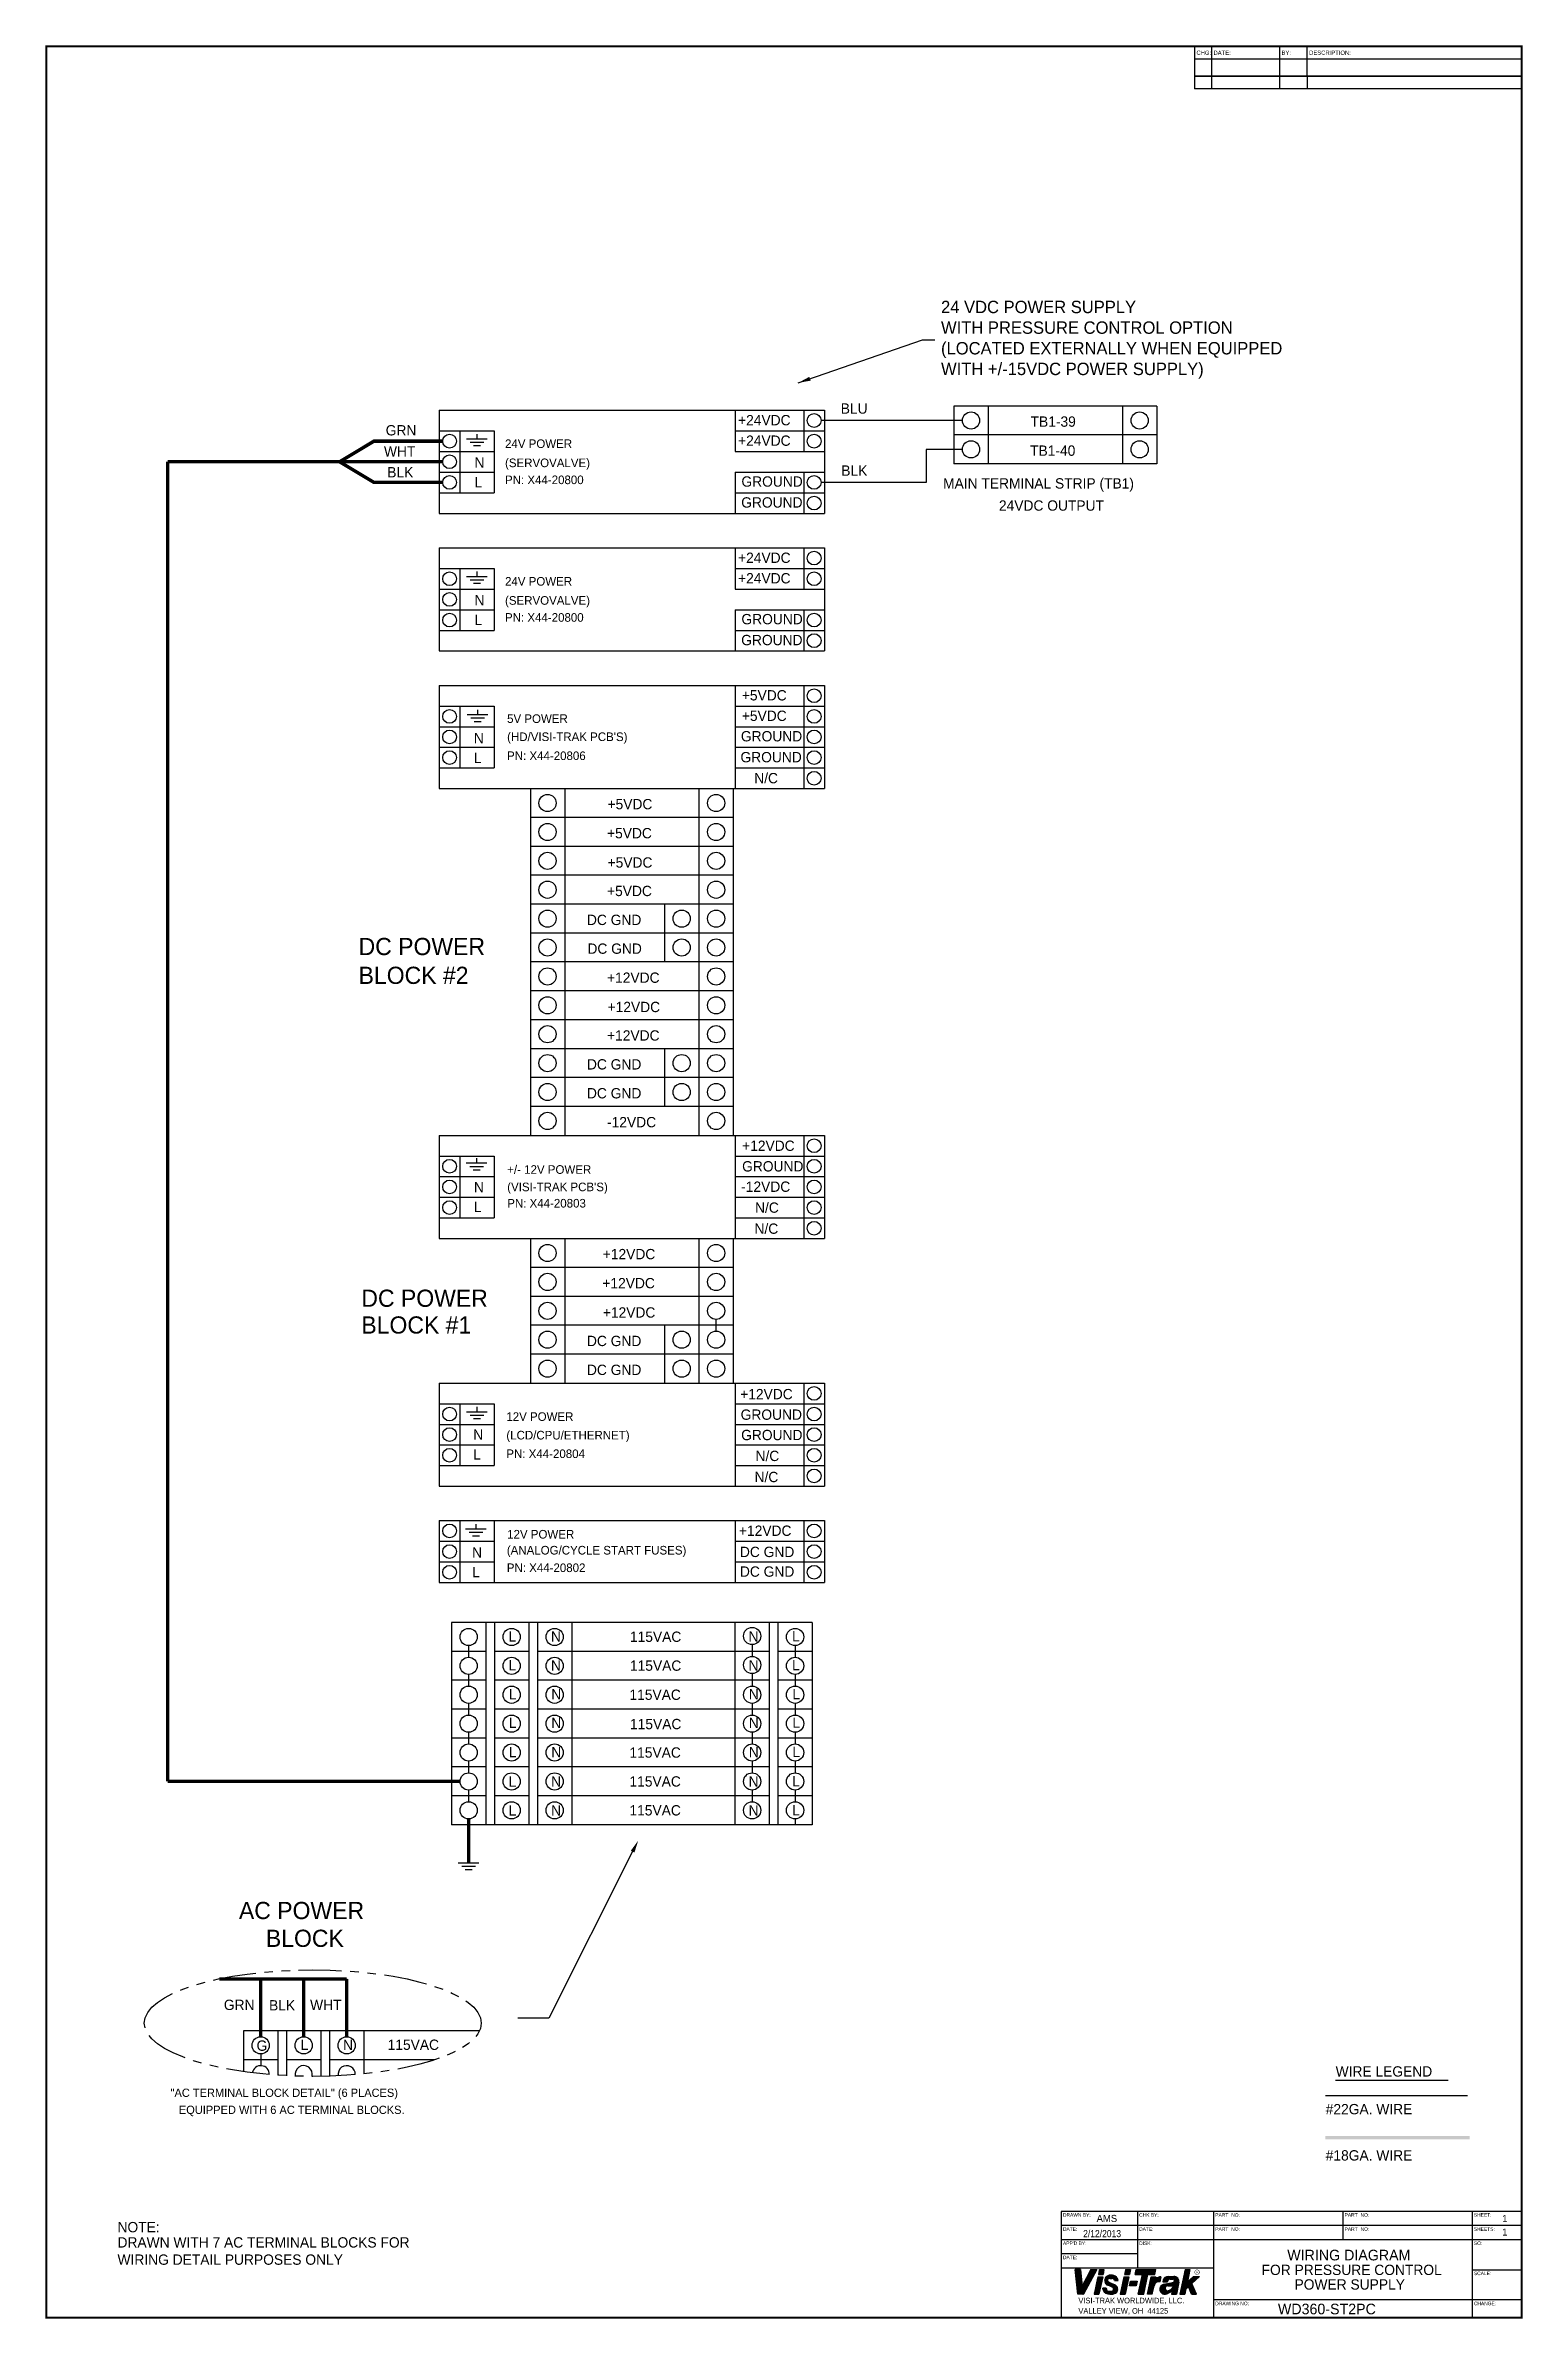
# Model space of a CAD drawing. Extents: x -174 to 331, y -206 to 77.
# Drawn here: x -6.07 to 15.41, y -206.46 to -173.42 of the extents above; entities that cross this region are included whole.
import ezdxf
from ezdxf import colors
from ezdxf.entities.mleader import LeaderData, LeaderLine
from ezdxf.enums import TextEntityAlignment as Align
from ezdxf.math import Vec2, Vec3

# ---------------------------------------------------------------- set-up
doc = ezdxf.new("R2010")
doc.units = 0
doc.header["$MEASUREMENT"] = 0
doc.linetypes.add('HIDDEN', pattern=[0.375, 0.25, -0.125])
doc.linetypes.add('PHANTOM2', pattern=[1.25, 0.625, -0.125, 0.125, -0.125, 0.125, -0.125])
doc.layers.get('0').update_dxf_attribs({"linetype": 'CONTINUOUS'})
doc.layers.add('1', color=3, linetype='CONTINUOUS')
doc.layers.add('TITLE', color=2, linetype='CONTINUOUS')
doc.dimstyles.get("Standard").update_dxf_attribs({"dimtxt": 0.18, "dimasz": 0.18, "dimexe": 0.18, "dimexo": 0.0625, "dimgap": 0.09, "dimtad": 0, "dimtih": 1, "dimtoh": 1, "dimdec": 4, "dimzin": 0, "dimdsep": 46, "dimtxsty": 'Standard', "dimcen": 0.09, "dimadec": 0, "dimazin": 0, "dimtfac": 1, "dimtdec": 4, "dimtofl": 0, "dimtmove": 0, "dimatfit": 3, "dimfxl": 1, "dimtolj": 1, "dimtzin": 0, "dimarcsym": 0})

msp = doc.modelspace()

# ---------------------------------------------------------------- texts
msp.add_text('"AC TERMINAL BLOCK DETAIL" (6 PLACES)', height=0.12).set_placement((-4.249, -203.234))
at = {"color": 3, "insert": (6.953, -177.696), "char_height": 0.18, "attachment_point": 4}
msp.add_mtext('24 VDC POWER SUPPLY\\PWITH PRESSURE CONTROL OPTION\\P(LOCATED EXTERNALLY WHEN EQUIPPED\\PWITH +/-15VDC POWER SUPPLY)', dxfattribs=at)
at = {"layer": '1'}
for s, p in [('BLU', (5.885, -178.77)), ('BLK', (5.882, -179.672))]:
    msp.add_text(s, height=0.15, dxfattribs=at).set_placement(p, align=Align.RIGHT)
for s, p in [('GRN', (-0.898, -179.011)), ('WHT', (-0.918, -179.319)), ('BLK', (-0.909, -179.621)), ('GRN', (-3.251, -201.896)), ('BLK', (-2.627, -201.903)), ('WHT', (-1.992, -201.898))]:
    msp.add_text(s, height=0.15, dxfattribs=at).set_placement(p, align=Align.MIDDLE)
for s, p in [('+24VDC', (4.002, -178.864)), ('+24VDC', (4.002, -179.162)), ('TB1-40', (8.248, -179.307)), ('N', (0.17, -179.48)), ('L', (0.17, -179.767)), ('GROUND', (4.051, -179.756)), ('GROUND', (4.048, -180.06)), ('+24VDC', (4.002, -180.864)), ('+24VDC', (4.002, -181.162)), ('N', (0.17, -181.48)), ('L', (0.17, -181.767)), ('GROUND', (4.051, -181.756)), ('GROUND', (4.048, -182.06)), ('+5VDC', (4.057, -182.863)), ('+5VDC', (4.057, -183.161)), ('N', (0.161, -183.487)), ('GROUND', (4.037, -183.762)), ('GROUND', (4.043, -183.458)), ('L', (0.161, -183.773)), ('N/C', (4.237, -184.067)), ('+5VDC', (2.097, -184.867)), ('+5VDC', (2.105, -185.293)), ('+5VDC', (2.097, -185.707)), ('DC GND', (1.805, -186.127)), ('+12VDC', (2.097, -186.967)), ('+12VDC', (2.105, -187.393)), ('+12VDC', (2.097, -187.807)), ('DC GND', (1.805, -188.227)), ('DC GND', (1.805, -188.647)), ('-12VDC', (2.097, -189.067)), ('+12VDC', (4.061, -189.41)), ('GROUND', (4.061, -189.709)), ('N', (0.162, -190.013)), ('-12VDC', (4.047, -190.005)), ('L', (0.162, -190.3)), ('N/C', (4.249, -190.309)), ('N/C', (4.241, -190.615)), ('+12VDC', (2.029, -191.407)), ('+12VDC', (2.036, -191.833)), ('DC GND', (1.805, -192.247)), ('DC GND', (1.805, -192.667)), ('+12VDC', (4.033, -193.02)), ('GROUND', (4.04, -193.318)), ('N', (0.152, -193.609)), ('GROUND', (4.047, -193.614)), ('L', (0.152, -193.896)), ('N/C', (4.256, -193.918)), ('N/C', (4.242, -194.224)), ('N', (0.135, -195.32)), ('+12VDC', (4.015, -195.005)), ('DC GND', (4.029, -195.313)), ('L', (0.135, -195.607)), ('DC GND', (4.029, -195.599)), ('L', (0.665, -196.541)), ('N', (1.282, -196.543)), ('N', (4.154, -196.542)), ('L', (4.787, -196.538)), ('L', (0.665, -196.961)), ('N', (1.282, -196.963)), ('N', (4.154, -196.962)), ('L', (4.787, -196.958)), ('L', (0.67, -197.381)), ('N', (1.287, -197.383)), ('115VAC', (2.423, -197.389)), ('N', (4.158, -197.382)), ('L', (4.792, -197.379)), ('L', (0.67, -197.797)), ('N', (1.287, -197.799)), ('115VAC', (2.431, -197.815)), ('N', (4.158, -197.798)), ('L', (4.792, -197.795)), ('L', (0.67, -198.222)), ('N', (1.287, -198.224)), ('115VAC', (2.423, -198.229)), ('N', (4.158, -198.222)), ('L', (4.792, -198.219)), ('L', (0.667, -198.65)), ('N', (1.284, -198.651)), ('115VAC', (2.423, -198.649)), ('N', (4.155, -198.65)), ('L', (4.789, -198.647)), ('L', (0.667, -199.07)), ('N', (1.284, -199.071)), ('115VAC', (2.423, -199.069)), ('N', (4.155, -199.07)), ('L', (4.789, -199.067)), ('G', (-2.998, -202.489)), ('L', (-2.357, -202.477)), ('N', (-1.741, -202.479))]:
    msp.add_text(s, height=0.15, dxfattribs=at).set_placement(p, align=Align.MIDDLE_LEFT)
for s, height, p in [('TB1-39', 0.15, (8.255, -178.96)), ('24V POWER', 0.125, (0.614, -179.269)), ('(SERVOVALVE)', 0.125, (0.614, -179.547)), ('PN: X44-20800', 0.125, (0.614, -179.794)), ('MAIN TERMINAL STRIP (TB1)', 0.15, (6.983, -179.858)), ('24VDC OUTPUT', 0.15, (7.795, -180.18)), ('24V POWER', 0.125, (0.614, -181.269)), ('(SERVOVALVE)', 0.125, (0.614, -181.547)), ('PN: X44-20800', 0.125, (0.614, -181.794)), ('5V POWER', 0.125, (0.644, -183.265)), ("(HD/VISI-TRAK PCB'S)", 0.125, (0.644, -183.528)), ('PN: X44-20806', 0.125, (0.644, -183.804)), ('+5VDC', 0.15, (2.104, -184.52)), ('DC POWER', 0.25, (-1.515, -186.639)), ('DC GND', 0.15, (1.812, -186.62)), ('BLOCK #2', 0.25, (-1.515, -187.058)), ('+/- 12V POWER', 0.125, (0.646, -189.818)), ("(VISI-TRAK PCB'S)", 0.125, (0.646, -190.071)), ('PN: X44-20803', 0.125, (0.646, -190.308)), ('+12VDC', 0.15, (2.035, -191.06)), ('DC POWER', 0.25, (-1.475, -191.751)), ('BLOCK #1', 0.25, (-1.475, -192.14)), ('(LCD/CPU/ETHERNET)', 0.125, (0.633, -193.679)), ('12V POWER', 0.125, (0.633, -193.409)), ('PN: X44-20804', 0.125, (0.633, -193.949)), ('(ANALOG/CYCLE START FUSES)', 0.125, (0.64, -195.351)), ('12V POWER', 0.125, (0.645, -195.119)), ('PN: X44-20802', 0.125, (0.64, -195.606)), ('115VAC', 0.15, (2.43, -196.621)), ('115VAC', 0.15, (2.43, -197.041)), ('AC POWER', 0.25, (-3.255, -200.65)), ('BLOCK', 0.25, (-2.863, -201.054)), ('115VAC', 0.15, (-1.093, -202.551)), ('WIRE LEGEND', 0.15, (12.69, -202.939)), ('EQUIPPED WITH 6 AC TERMINAL BLOCKS.', 0.12, (-4.128, -203.482)), ('#22GA. WIRE', 0.15, (12.546, -203.487)), ('#18GA. WIRE', 0.15, (12.546, -204.159)), ('NOTE:', 0.15, (-5.02, -205.202)), ('DRAWN WITH 7 AC TERMINAL BLOCKS FOR', 0.15, (-5.02, -205.424)), ('WIRING DETAIL PURPOSES ONLY', 0.15, (-5.02, -205.674))]:
    msp.add_text(s, height=height, dxfattribs=at).set_placement(p)
at = {"layer": '1', "color": 3}
for s, height, p in [('AMS', 0.103, (9.215, -205.052)), ('1', 0.103, (15.112, -205.052)), ('1', 0.103, (15.112, -205.25)), ('VISI-TRAK WORLDWIDE, LLC.', 0.08134, (8.95, -206.235)), ('VALLEY VIEW, OH  44125', 0.08134, (8.95, -206.385)), ('WD360-ST2PC', 0.1545, (11.851, -206.394))]:
    msp.add_text(s, height=height, dxfattribs=at).set_placement(p)
at = {"layer": '1', "color": 3, "width": 0.9}
msp.add_text('2/12/2013', height=0.103, dxfattribs=at).set_placement((9.019, -205.273))
at = {"layer": '1', "color": 3}
for s, height, p in [('WIRING DIAGRAM', 0.1545, (12.882, -205.533)), ('FOR PRESSURE CONTROL ', 0.15, (12.951, -205.748)), ('POWER SUPPLY', 0.15, (12.895, -205.96))]:
    msp.add_text(s, height=height, dxfattribs=at).set_placement(p, align=Align.MIDDLE)
at = {"layer": 'TITLE', "color": 3}
for s, height, p in [('DRAWN BY:', 0.0515, (8.726, -204.975)), ('DATE:', 0.0515, (8.726, -205.181)), ('CHK BY:', 0.0515, (9.833, -204.975)), ('DATE:', 0.0515, (9.833, -205.181)), ('PART', 0.0515, (10.94, -204.975)), ('PART', 0.0515, (10.94, -205.181)), ('NO:', 0.0515, (11.172, -204.975)), ('NO:', 0.0515, (11.172, -205.181)), ('PART', 0.0515, (12.82, -204.975)), ('PART', 0.0515, (12.82, -205.181)), ('NO:', 0.0515, (13.052, -204.975)), ('NO:', 0.0515, (13.052, -204.975)), ('NO:', 0.0515, (13.052, -205.181)), ('NO:', 0.0515, (13.052, -205.181)), ('SHEET:', 0.0515, (14.7, -204.975)), ('SHEETS:', 0.0515, (14.7, -205.181)), ("APP'D BY:", 0.0515, (8.726, -205.387)), ('DISK:', 0.0515, (9.833, -205.387)), ('SO:', 0.0515, (14.7, -205.387)), ('DATE:', 0.0515, (8.726, -205.593)), ('R', 0.0297, (10.665, -205.797)), ('SCALE:', 0.0515, (14.7, -205.825)), ('DRAWING NO:', 0.0515, (10.94, -206.262)), ('CHANGE:', 0.0515, (14.7, -206.262))]:
    msp.add_text(s, height=height, dxfattribs=at).set_placement(p)

# ---------------------------------------------------------------- blocks, each defined once
blk = doc.blocks.new('REVTITLE')
at = {"color": 2}
blk.add_line((3.85, 0), (3.85, -0.35), dxfattribs=at)
at = {"layer": 'TITLE'}
for p, q in [((3.85, 0), (0, 0)), ((0, 0), (0, -0.35)), ((3.85, -0.15), (0, -0.15)), ((0.2, 0), (0.2, -0.35)), ((1, 0), (1, -0.35)), ((1.325, 0), (1.325, -0.35))]:
    blk.add_line(p, q, dxfattribs=at)
for s, p in [('CHG:', (0.025, -0.1)), ('DATE:', (0.225, -0.1)), ('BY:', (1.025, -0.1)), ('DESCRIPTION:', (1.35, -0.1))]:
    blk.add_text(s, height=0.05, dxfattribs=at).set_placement(p)

# ---------------------------------------------------------------- hatches: boundary and pattern name
at = {"layer": 'TITLE'}
h = msp.add_hatch(dxfattribs=at)
h.set_pattern_fill('ANSI31', color=3, scale=0.0515, style=0)
h.set_pattern_definition([(45, (-15.762722, -206.030594), (-0.0045519999, 0.0045519999), [])])
h.paths.add_polyline_path([(9.96, -205.814), (10.059, -205.814), (10.074, -205.745), (9.791, -205.745), (9.776, -205.814), (9.88, -205.814), (9.821, -206.102), (9.9, -206.102)])
h.paths.add_polyline_path([(10.07, -205.878), (10.077, -205.849), (10.007, -205.849), (9.955, -206.102), (10.024, -206.102), (10.05, -205.979, -0.412622), (10.136, -205.92), (10.151, -205.849, 0.177777)])
h.paths.add_polyline_path([(10.324, -205.932), (10.201, -205.955, -0.000192), (10.201, -205.955, 1.176322), (10.236, -206.098), (10.315, -206.057), (10.306, -206.102), (10.375, -206.102), (10.411, -205.927, 0.450896), (10.338, -205.844), (10.254, -205.844, 0.343381), (10.182, -205.9), (10.178, -205.92), (10.247, -205.92, -0.408367), (10.285, -205.883), (10.321, -205.883, -0.927229)])
h.paths.add_polyline_path([(10.337, -205.978, -0.222166), (10.261, -206.05, -1.186669), (10.249, -205.978)], flags=16)
h.paths.add_polyline_path([(10.534, -205.923), (10.571, -205.745), (10.502, -205.745), (10.427, -206.102), (10.497, -206.102), (10.513, -206.023), (10.549, -205.991), (10.596, -206.102), (10.665, -206.102), (10.599, -205.945), (10.712, -205.844), (10.622, -205.844)])
h.paths.add_polyline_path([(9.559, -206.102), (9.628, -206.102), (9.684, -205.849), (9.615, -205.849)])
h.paths.add_polyline_path([(9.806, -205.913), (9.707, -205.913), (9.692, -205.978), (9.791, -205.978)])
h.paths.add_polyline_path([(9.692, -205.814), (9.707, -205.745), (9.638, -205.745), (9.622, -205.814)])
h.paths.add_polyline_path([(9.406, -205.873), (9.44, -205.873, -0.378254), (9.475, -205.903), (9.526, -205.903, 0.105062), (9.517, -205.872, 0.423951), (9.359, -205.847, 0.564165), (9.374, -205.968), (9.443, -205.998, -0.850893), (9.428, -206.058), (9.387, -206.058, -0.428023), (9.356, -206.024), (9.356, -206.015), (9.304, -206.015, 0.10636), (9.309, -206.043, 0.275844), (9.407, -206.102), (9.437, -206.102, 0.11899), (9.487, -206.087, 0.591571), (9.486, -205.967), (9.395, -205.926, -0.984349)])
h.paths.add_polyline_path([(9.303, -205.849), (9.234, -205.849), (9.178, -206.102), (9.247, -206.102)])
h.paths.add_polyline_path([(9.311, -205.814), (9.321, -205.745), (9.257, -205.745), (9.242, -205.814)])
h.paths.add_polyline_path([(9.216, -205.745), (9.132, -205.745), (9.003, -205.983), (8.983, -205.745), (8.904, -205.745), (8.943, -206.102), (9.023, -206.102)])

# ---------------------------------------------------------------- linework, layer by layer
at = {"color": 2}
for p, q in [((10.636, -173.864), (15.395, -173.864)), ((15.395, -173.864), (15.395, -174.296))]:
    msp.add_line(p, q, dxfattribs=at)
for p, q in [((-0.342, -178.719), (5.258, -178.719)), ((-0.342, -178.719), (5.258, -178.719)), ((-0.342, -178.719), (-0.342, -180.219)), ((3.958, -178.719), (3.958, -179.319)), ((4.958, -178.719), (4.958, -179.319)), ((5.258, -178.719), (5.258, -180.219)), ((5.258, -178.719), (5.258, -180.219)), ((7.139, -178.659), (7.139, -179.499)), ((9.59, -178.659), (9.59, -179.499)), ((10.09, -178.659), (10.09, -179.499)), ((-0.342, -179.019), (0.458, -179.019)), ((-0.042, -179.019), (-0.042, -179.919)), ((0.458, -179.019), (0.458, -179.919)), ((3.958, -179.019), (5.258, -179.019)), ((7.264, -178.869), (5.208, -178.869)), ((-1.291, -179.169), (-1.791, -179.469)), ((-0.292, -179.169), (-1.291, -179.169)), ((-0.342, -179.319), (0.458, -179.319)), ((3.958, -179.319), (5.258, -179.319)), ((6.735, -179.289), (6.735, -179.769)), ((7.264, -179.289), (6.735, -179.289)), ((6.735, -179.289), (6.735, -179.769)), ((7.264, -179.289), (6.735, -179.289)), ((-1.791, -179.469), (-1.291, -179.769)), ((-0.292, -179.469), (-1.791, -179.469)), ((-0.342, -179.619), (0.458, -179.619)), ((3.958, -179.619), (3.958, -180.219)), ((3.958, -179.619), (5.258, -179.619)), ((4.958, -179.619), (4.958, -180.219)), ((-0.292, -179.769), (-1.291, -179.769)), ((-0.342, -179.919), (0.458, -179.919)), ((3.958, -179.919), (5.258, -179.919)), ((6.735, -179.769), (5.208, -179.769)), ((-0.342, -180.219), (5.258, -180.219)), ((-0.342, -180.219), (5.258, -180.219)), ((0.982, -180.219), (3.933, -180.219)), ((-0.342, -180.719), (5.258, -180.719)), ((-0.342, -180.719), (5.258, -180.719)), ((-0.342, -180.719), (-0.342, -182.219)), ((-0.342, -181.019), (0.458, -181.019)), ((-0.042, -181.019), (-0.042, -181.919)), ((0.458, -181.019), (0.458, -181.919)), ((3.958, -180.719), (3.958, -181.319)), ((3.958, -181.019), (5.258, -181.019)), ((4.958, -180.719), (4.958, -181.319)), ((5.258, -180.719), (5.258, -182.219)), ((-0.342, -181.319), (0.458, -181.319)), ((3.958, -181.319), (5.258, -181.319)), ((-0.342, -181.619), (0.458, -181.619)), ((3.958, -181.619), (3.958, -182.219)), ((3.958, -181.619), (5.258, -181.619)), ((4.958, -181.619), (4.958, -182.219)), ((-0.342, -181.919), (0.458, -181.919)), ((3.958, -181.919), (5.258, -181.919)), ((-0.342, -182.219), (5.258, -182.219)), ((-0.342, -182.219), (5.258, -182.219)), ((0.982, -182.219), (3.933, -182.219)), ((-0.342, -182.719), (5.258, -182.719)), ((-0.342, -182.719), (5.258, -182.719)), ((-0.342, -182.719), (-0.342, -184.219)), ((-0.342, -183.019), (0.458, -183.019)), ((-0.042, -183.019), (-0.042, -183.919)), ((0.458, -183.019), (0.458, -183.919)), ((3.958, -182.719), (3.958, -184.219)), ((3.958, -183.019), (5.258, -183.019)), ((4.958, -182.719), (4.958, -184.219)), ((5.258, -182.719), (5.258, -184.219)), ((-0.342, -183.319), (0.458, -183.319)), ((3.958, -183.319), (5.258, -183.319)), ((-0.342, -183.619), (0.458, -183.619)), ((3.958, -183.619), (5.258, -183.619)), ((-0.342, -183.919), (0.458, -183.919)), ((3.958, -183.919), (5.258, -183.919)), ((-0.342, -184.219), (5.258, -184.219)), ((0.982, -184.219), (3.933, -184.219)), ((0.982, -184.219), (0.982, -186.319)), ((3.433, -184.219), (3.433, -186.319)), ((3.933, -184.219), (3.933, -186.319)), ((2.933, -185.899), (2.933, -186.319)), ((0.982, -186.319), (0.982, -189.259)), ((2.933, -186.319), (2.933, -186.739)), ((3.433, -186.319), (3.433, -189.259)), ((3.933, -186.319), (3.933, -189.259)), ((2.933, -187.999), (2.933, -188.839)), ((-0.342, -189.259), (-0.342, -190.759)), ((-0.342, -189.259), (5.258, -189.259)), ((-0.342, -189.259), (5.258, -189.259)), ((0.982, -189.259), (3.933, -189.259)), ((3.958, -189.259), (3.958, -190.759)), ((4.958, -189.259), (4.958, -190.759)), ((5.258, -189.259), (5.258, -190.759)), ((-0.342, -189.559), (0.458, -189.559)), ((-0.042, -189.559), (-0.042, -190.459)), ((0.458, -189.559), (0.458, -190.459)), ((3.958, -189.559), (5.258, -189.559)), ((-0.342, -189.859), (0.458, -189.859)), ((3.958, -189.859), (5.258, -189.859)), ((-0.342, -190.159), (0.458, -190.159)), ((3.958, -190.159), (5.258, -190.159)), ((-0.342, -190.459), (0.458, -190.459)), ((3.958, -190.459), (5.258, -190.459)), ((-0.342, -190.759), (5.258, -190.759)), ((0.982, -190.759), (3.933, -190.759)), ((0.982, -190.759), (3.933, -190.759)), ((0.982, -190.759), (0.982, -192.859)), ((3.433, -190.759), (3.433, -192.859)), ((3.933, -190.759), (3.933, -192.859)), ((3.683, -192.104), (3.683, -191.934)), ((2.933, -192.019), (2.933, -192.859)), ((-0.342, -192.859), (5.258, -192.859)), ((-0.342, -192.859), (5.258, -192.859)), ((-0.342, -192.859), (-0.342, -194.359)), ((0.982, -192.859), (3.933, -192.859)), ((3.958, -192.859), (3.958, -194.359)), ((4.958, -192.859), (4.958, -194.359)), ((5.258, -192.859), (5.258, -194.359)), ((-0.342, -193.159), (0.458, -193.159)), ((-0.042, -193.159), (-0.042, -194.059)), ((0.458, -193.159), (0.458, -194.059)), ((3.958, -193.159), (5.258, -193.159)), ((-0.342, -193.459), (0.458, -193.459)), ((3.958, -193.459), (5.258, -193.459)), ((-0.342, -193.759), (0.458, -193.759)), ((3.958, -193.759), (5.258, -193.759)), ((-0.342, -194.059), (0.458, -194.059)), ((3.958, -194.059), (5.258, -194.059)), ((-0.342, -194.359), (5.258, -194.359)), ((0.982, -194.359), (3.933, -194.359)), ((-0.342, -194.859), (5.258, -194.859)), ((-0.342, -194.859), (5.258, -194.859)), ((-0.342, -194.859), (5.258, -194.859)), ((-0.342, -194.859), (-0.342, -195.759)), ((-0.042, -194.859), (-0.042, -195.759)), ((0.458, -194.859), (0.458, -195.759)), ((0.982, -194.859), (3.933, -194.859)), ((3.958, -194.859), (3.958, -195.759)), ((4.958, -194.859), (4.958, -195.759)), ((5.258, -194.859), (5.258, -195.759)), ((-0.342, -195.159), (0.458, -195.159)), ((3.958, -195.159), (5.258, -195.159)), ((-0.342, -195.459), (0.458, -195.459)), ((3.958, -195.459), (5.258, -195.459)), ((-0.342, -195.759), (5.258, -195.759)), ((-0.165, -196.339), (-0.165, -199.279)), ((0.335, -196.339), (0.335, -199.279)), ((0.46, -196.339), (0.46, -199.279)), ((0.96, -196.339), (0.96, -199.279)), ((1.085, -196.339), (1.085, -199.279)), ((1.585, -196.339), (1.585, -199.279)), ((3.956, -196.339), (3.956, -199.279)), ((4.456, -196.339), (4.456, -199.279)), ((4.581, -196.339), (4.581, -199.279)), ((5.081, -196.339), (5.081, -199.279)), ((0.085, -196.674), (0.085, -196.844)), ((4.206, -196.661), (4.206, -196.844)), ((4.581, -196.759), (4.581, -198.859)), ((4.831, -196.674), (4.831, -196.844)), ((0.085, -197.094), (0.085, -197.264)), ((4.206, -197.081), (4.206, -197.264)), ((4.831, -197.094), (4.831, -197.264)), ((0.085, -197.514), (0.085, -197.684)), ((4.206, -197.514), (4.206, -197.684)), ((4.831, -197.514), (4.831, -197.684)), ((0.085, -197.934), (0.085, -198.104)), ((4.206, -197.934), (4.206, -198.104)), ((4.831, -197.934), (4.831, -198.104)), ((0.085, -198.354), (0.085, -198.524)), ((4.206, -198.354), (4.206, -198.524)), ((4.831, -198.354), (4.831, -198.524)), ((0.085, -198.774), (0.085, -198.944)), ((4.206, -198.774), (4.206, -198.944)), ((4.831, -198.774), (4.831, -198.859)), ((4.831, -198.774), (4.831, -198.944)), ((4.831, -199.194), (4.831, -199.279)), ((-2.938, -202.36), (-2.938, -201.519)), ((-2.313, -202.36), (-2.313, -201.519)), ((-1.688, -202.36), (-1.688, -201.519)), ((-3.188, -202.275), (-3.188, -202.868)), ((-2.688, -202.275), (-2.688, -202.919)), ((-2.563, -202.275), (-2.563, -202.927)), ((-2.063, -202.275), (-2.063, -202.935)), ((-1.938, -202.275), (-1.938, -202.932)), ((-1.438, -202.275), (-1.438, -202.9)), ((-2.938, -202.61), (-2.938, -202.78)), ((12.69, -202.989), (14.327, -202.989)), ((12.544, -203.213), (14.606, -203.213))]:
    msp.add_line(p, q)
at = {"color": 7, "linetype": 'Continuous'}
for p, q in [((10.09, -178.659), (7.139, -178.659)), ((7.639, -178.659), (7.639, -179.499)), ((10.09, -179.079), (7.139, -179.079)), ((10.09, -179.499), (7.139, -179.499)), ((1.482, -184.219), (1.482, -186.319)), ((3.933, -184.639), (0.982, -184.639)), ((3.933, -185.059), (0.982, -185.059)), ((3.933, -185.479), (0.982, -185.479)), ((3.933, -185.899), (0.982, -185.899)), ((3.933, -186.319), (0.982, -186.319)), ((3.933, -186.319), (0.982, -186.319)), ((1.482, -186.319), (1.482, -189.259)), ((3.933, -186.739), (0.982, -186.739)), ((3.933, -187.159), (0.982, -187.159)), ((3.933, -187.579), (0.982, -187.579)), ((3.933, -187.999), (0.982, -187.999)), ((3.933, -188.419), (0.982, -188.419)), ((3.933, -188.419), (0.982, -188.419)), ((3.933, -188.839), (0.982, -188.839)), ((1.482, -190.759), (1.482, -192.859)), ((3.933, -191.179), (0.982, -191.179)), ((3.933, -191.599), (0.982, -191.599)), ((3.933, -192.019), (0.982, -192.019)), ((3.933, -192.439), (0.982, -192.439)), ((5.081, -196.339), (-0.165, -196.339)), ((0.335, -196.759), (-0.165, -196.759)), ((0.96, -196.759), (0.46, -196.759)), ((4.456, -196.759), (1.085, -196.759)), ((5.081, -196.759), (4.581, -196.759)), ((0.335, -197.179), (-0.165, -197.179)), ((0.96, -197.179), (0.46, -197.179)), ((4.456, -197.179), (1.085, -197.179)), ((5.081, -197.179), (4.581, -197.179)), ((0.335, -197.599), (-0.165, -197.599)), ((0.96, -197.599), (0.46, -197.599)), ((4.456, -197.599), (1.085, -197.599)), ((5.081, -197.599), (4.581, -197.599)), ((0.335, -198.019), (-0.165, -198.019)), ((0.96, -198.019), (0.46, -198.019)), ((4.456, -198.019), (1.085, -198.019)), ((5.081, -198.019), (4.581, -198.019)), ((0.335, -198.439), (-0.165, -198.439)), ((0.96, -198.439), (0.46, -198.439)), ((4.456, -198.439), (1.085, -198.439)), ((2.505, -198.439), (1.585, -198.439)), ((5.081, -198.439), (4.581, -198.439)), ((0.335, -198.859), (-0.165, -198.859)), ((0.96, -198.859), (0.46, -198.859)), ((4.456, -198.859), (1.085, -198.859)), ((2.505, -198.859), (1.585, -198.859)), ((5.081, -198.859), (4.581, -198.859)), ((5.081, -199.279), (-0.165, -199.279)), ((2.505, -199.279), (1.585, -199.279)), ((0.243, -202.275), (-3.188, -202.275)), ((-2.688, -202.695), (-3.188, -202.695)), ((-2.063, -202.695), (-2.563, -202.695)), ((-0.405, -202.695), (-1.938, -202.695))]:
    msp.add_line(p, q, dxfattribs=at)
at = {"color": 3}
for p, q in [((0.056, -179.134), (0.356, -179.134)), ((0.106, -179.184), (0.306, -179.184)), ((0.156, -179.234), (0.256, -179.234)), ((0.206, -179.066), (0.206, -179.134)), ((0.056, -181.134), (0.356, -181.134)), ((0.106, -181.184), (0.306, -181.184)), ((0.156, -181.234), (0.256, -181.234)), ((0.206, -181.066), (0.206, -181.134)), ((0.065, -183.142), (0.365, -183.142)), ((0.115, -183.192), (0.315, -183.192)), ((0.165, -183.242), (0.265, -183.242)), ((0.215, -183.075), (0.215, -183.142)), ((0.201, -189.592), (0.201, -189.66)), ((0.051, -189.66), (0.351, -189.66)), ((0.101, -189.71), (0.301, -189.71)), ((0.151, -189.76), (0.251, -189.76)), ((0.205, -193.207), (0.205, -193.275)), ((0.055, -193.275), (0.355, -193.275)), ((0.105, -193.325), (0.305, -193.325)), ((0.155, -193.375), (0.255, -193.375)), ((0.191, -194.911), (0.191, -194.978)), ((0.041, -194.978), (0.341, -194.978)), ((0.091, -195.028), (0.291, -195.028)), ((0.141, -195.078), (0.241, -195.078)), ((15.395, -204.898), (15.395, -206.443)), ((8.7, -206.443), (15.395, -206.443))]:
    msp.add_line(p, q, dxfattribs=at)
at = {"color": 7}
for p, q in [((-0.065, -199.83), (0.235, -199.83)), ((0.085, -199.667), (0.085, -199.83)), ((-0.015, -199.88), (0.185, -199.88)), ((0.035, -199.93), (0.135, -199.93))]:
    msp.add_line(p, q, dxfattribs=at)
at = {"const_width": 0.05}
for points in [[(-0.292, -179.169), (-1.291, -179.169), (-1.791, -179.469), (-1.291, -179.769), (-0.292, -179.769)], [(-1.791, -179.469), (-0.292, -179.469)], [(0.085, -199.194), (0.085, -199.83)], [(-2.938, -201.519), (-2.938, -202.36)], [(-2.313, -201.519), (-2.313, -202.36)], [(-1.688, -201.519), (-1.688, -202.36)]]:
    msp.add_lwpolyline(points, dxfattribs=at)
at = {"linetype": 'HIDDEN', "const_width": 0.05}
for points in [[(-4.291, -198.649), (-4.291, -179.469)], [(-1.791, -179.469), (-4.291, -179.469)], [(-0.04, -198.649), (-4.291, -198.649)], [(-1.688, -201.519), (-3.541, -201.519)]]:
    msp.add_lwpolyline(points, dxfattribs=at)
for centre, radius in [((5.108, -178.869), 0.1), ((7.389, -178.869), 0.125), ((9.84, -178.869), 0.125), ((-0.192, -179.169), 0.1), ((-0.192, -179.469), 0.1), ((5.108, -179.169), 0.1), ((7.389, -179.289), 0.125), ((9.84, -179.289), 0.125), ((-0.192, -179.769), 0.1), ((5.108, -179.769), 0.1), ((5.108, -180.069), 0.1), ((5.108, -180.869), 0.1), ((-0.192, -181.169), 0.1), ((-0.192, -181.469), 0.1), ((5.108, -181.169), 0.1), ((-0.192, -181.769), 0.1), ((5.108, -181.769), 0.1), ((5.108, -182.069), 0.1), ((5.108, -182.869), 0.1), ((-0.192, -183.169), 0.1), ((5.108, -183.169), 0.1), ((-0.192, -183.469), 0.1), ((-0.192, -183.769), 0.1), ((5.108, -183.469), 0.1), ((5.108, -183.769), 0.1), ((5.108, -184.069), 0.1), ((1.232, -184.429), 0.125), ((3.683, -184.429), 0.125), ((1.232, -184.849), 0.125), ((3.683, -184.849), 0.125), ((1.232, -185.269), 0.125), ((3.683, -185.269), 0.125), ((1.232, -185.689), 0.125), ((3.683, -185.689), 0.125), ((1.232, -186.109), 0.125), ((3.183, -186.109), 0.125), ((3.683, -186.109), 0.125), ((1.232, -186.529), 0.125), ((3.183, -186.529), 0.125), ((3.683, -186.529), 0.125), ((1.232, -186.949), 0.125), ((3.683, -186.949), 0.125), ((1.232, -187.369), 0.125), ((3.683, -187.369), 0.125), ((1.232, -187.789), 0.125), ((3.683, -187.789), 0.125), ((1.232, -188.209), 0.125), ((3.183, -188.209), 0.125), ((3.683, -188.209), 0.125), ((1.232, -188.629), 0.125), ((3.183, -188.629), 0.125), ((3.683, -188.629), 0.125), ((1.232, -189.049), 0.125), ((3.683, -189.049), 0.125), ((-0.192, -189.709), 0.1), ((5.108, -189.409), 0.1), ((5.108, -189.709), 0.1), ((-0.192, -190.009), 0.1), ((5.108, -190.009), 0.1), ((-0.192, -190.309), 0.1), ((5.108, -190.309), 0.1), ((5.108, -190.609), 0.1), ((1.232, -190.969), 0.125), ((3.683, -190.969), 0.125), ((1.232, -191.389), 0.125), ((3.683, -191.389), 0.125), ((1.232, -191.809), 0.125), ((3.683, -191.809), 0.125), ((1.232, -192.229), 0.125), ((3.183, -192.229), 0.125), ((3.683, -192.229), 0.125), ((1.232, -192.649), 0.125), ((3.183, -192.649), 0.125), ((3.683, -192.649), 0.125), ((5.108, -193.009), 0.1), ((-0.192, -193.309), 0.1), ((5.108, -193.309), 0.1), ((-0.192, -193.609), 0.1), ((5.108, -193.609), 0.1), ((-0.192, -193.909), 0.1), ((5.108, -193.909), 0.1), ((5.108, -194.209), 0.1), ((-0.192, -195.009), 0.1), ((5.108, -195.009), 0.1), ((-0.192, -195.309), 0.1), ((5.108, -195.309), 0.1), ((-0.192, -195.609), 0.1), ((5.108, -195.609), 0.1), ((0.085, -196.549), 0.125), ((0.71, -196.549), 0.125), ((1.335, -196.549), 0.125), ((4.206, -196.536), 0.125), ((4.831, -196.549), 0.125), ((0.085, -196.969), 0.125), ((0.71, -196.969), 0.125), ((1.335, -196.969), 0.125), ((4.206, -196.956), 0.125), ((4.831, -196.969), 0.125), ((0.085, -197.389), 0.125), ((0.71, -197.389), 0.125), ((1.335, -197.389), 0.125), ((4.206, -197.389), 0.125), ((4.831, -197.389), 0.125), ((0.085, -197.809), 0.125), ((0.71, -197.809), 0.125), ((1.335, -197.809), 0.125), ((4.206, -197.809), 0.125), ((4.831, -197.809), 0.125), ((0.085, -198.229), 0.125), ((0.71, -198.229), 0.125), ((1.335, -198.229), 0.125), ((4.206, -198.229), 0.125), ((4.831, -198.229), 0.125), ((0.085, -198.649), 0.125), ((0.71, -198.649), 0.125), ((1.335, -198.649), 0.125), ((4.206, -198.649), 0.125), ((4.831, -198.649), 0.125), ((0.085, -199.069), 0.125), ((0.71, -199.069), 0.125), ((1.335, -199.069), 0.125), ((4.206, -199.069), 0.125), ((4.831, -199.069), 0.125), ((-2.938, -202.485), 0.125), ((-2.313, -202.485), 0.125), ((-1.688, -202.485), 0.125)]:
    msp.add_circle(centre, radius)
for centre, start, end in [((-2.938, -202.905), 357.8309, 170.455), ((-2.313, -202.905), 345.6934, 192.3494), ((-1.688, -202.905), 357.3118, 190.1411)]:
    msp.add_arc(centre, 0.125, start, end)
at = {"linetype": 'PHANTOM2'}
msp.add_ellipse((-2.181, -202.162), major_axis=(-2.45, 0), ratio=0.315798, dxfattribs=at)
msp.add_trace([(12.538, -203.801), (12.538, -203.851), (14.638, -203.801), (14.638, -203.851)])
at = {"layer": 'TITLE'}
for p, q in [((15.395, -173.864), (10.636, -173.864)), ((10.636, -173.864), (10.636, -174.049)), ((15.395, -174.049), (10.636, -174.049)), ((10.883, -173.864), (10.883, -174.049)), ((11.872, -173.864), (11.872, -174.049)), ((12.274, -173.864), (12.274, -174.049))]:
    msp.add_line(p, q, dxfattribs=at)
at = {"layer": 'TITLE', "color": 3}
for p, q in [((15.395, -204.898), (8.7, -204.898)), ((8.7, -204.898), (8.7, -206.443)), ((15.395, -205.104), (8.7, -205.104)), ((9.807, -204.898), (9.807, -205.722)), ((10.914, -204.898), (10.914, -206.443)), ((12.794, -204.898), (12.794, -205.31)), ((14.674, -204.898), (14.674, -206.443)), ((15.395, -205.31), (8.7, -205.31)), ((9.807, -205.516), (8.7, -205.516)), ((10.914, -205.722), (8.7, -205.722)), ((8.943, -206.102), (8.904, -205.745)), ((8.983, -205.745), (8.904, -205.745)), ((8.983, -205.745), (9.003, -205.983)), ((9.132, -205.745), (9.003, -205.983)), ((9.216, -205.745), (9.023, -206.102)), ((9.132, -205.745), (9.216, -205.745)), ((9.257, -205.745), (9.242, -205.814)), ((9.242, -205.814), (9.311, -205.814)), ((9.257, -205.745), (9.321, -205.745)), ((9.321, -205.745), (9.311, -205.814)), ((9.638, -205.745), (9.622, -205.814)), ((9.622, -205.814), (9.692, -205.814)), ((9.638, -205.745), (9.707, -205.745)), ((9.707, -205.745), (9.692, -205.814)), ((9.776, -205.814), (9.791, -205.745)), ((9.776, -205.814), (9.88, -205.814)), ((9.791, -205.745), (10.074, -205.745)), ((9.821, -206.102), (9.88, -205.814)), ((9.9, -206.102), (9.96, -205.814)), ((9.96, -205.814), (10.059, -205.814)), ((10.059, -205.814), (10.074, -205.745)), ((10.502, -205.745), (10.427, -206.102)), ((10.502, -205.745), (10.571, -205.745)), ((10.571, -205.745), (10.534, -205.923)), ((14.674, -205.747), (15.395, -205.747)), ((9.023, -206.102), (8.943, -206.102)), ((9.234, -205.849), (9.178, -206.102)), ((9.178, -206.102), (9.247, -206.102)), ((9.178, -206.102), (9.247, -206.102)), ((9.232, -205.849), (9.304, -205.849)), ((9.234, -205.849), (9.303, -205.849)), ((9.303, -205.849), (9.247, -206.102)), ((9.356, -206.015), (9.304, -206.015)), ((9.356, -206.015), (9.356, -206.023)), ((9.443, -205.998), (9.374, -205.968)), ((9.387, -206.058), (9.428, -206.058)), ((9.395, -205.926), (9.486, -205.967)), ((9.406, -205.873), (9.441, -205.873)), ((9.407, -206.102), (9.437, -206.102)), ((9.475, -205.903), (9.526, -205.903)), ((9.615, -205.849), (9.559, -206.102)), ((9.613, -205.849), (9.559, -206.102)), ((9.559, -206.102), (9.628, -206.102)), ((9.559, -206.102), (9.628, -206.102)), ((9.613, -205.849), (9.685, -205.849)), ((9.615, -205.849), (9.684, -205.849)), ((9.684, -205.849), (9.628, -206.102)), ((9.692, -205.978), (9.707, -205.913)), ((9.791, -205.978), (9.692, -205.978)), ((9.707, -205.913), (9.806, -205.913)), ((9.806, -205.913), (9.791, -205.978)), ((9.821, -206.102), (9.9, -206.102)), ((9.955, -206.102), (10.007, -205.849)), ((10.024, -206.102), (9.955, -206.102)), ((10.007, -205.849), (10.077, -205.849)), ((10.024, -206.102), (10.05, -205.979)), ((10.07, -205.879), (10.077, -205.849)), ((10.151, -205.849), (10.136, -205.92)), ((10.182, -205.9), (10.178, -205.92)), ((10.178, -205.92), (10.247, -205.92)), ((10.201, -205.955), (10.324, -205.932)), ((10.236, -206.098), (10.315, -206.057)), ((10.249, -205.978), (10.337, -205.978)), ((10.254, -205.844), (10.338, -205.844)), ((10.285, -205.883), (10.321, -205.883)), ((10.315, -206.057), (10.306, -206.102)), ((10.306, -206.102), (10.375, -206.102)), ((10.411, -205.927), (10.375, -206.102)), ((10.427, -206.102), (10.497, -206.102)), ((10.513, -206.023), (10.497, -206.102)), ((10.513, -206.023), (10.549, -205.991)), ((10.534, -205.923), (10.622, -205.844)), ((10.596, -206.102), (10.549, -205.991)), ((10.596, -206.102), (10.665, -206.102)), ((10.599, -205.945), (10.712, -205.844)), ((10.665, -206.102), (10.599, -205.945)), ((10.622, -205.844), (10.712, -205.844)), ((15.395, -206.185), (10.914, -206.185))]:
    msp.add_line(p, q, dxfattribs=at)
at = {"layer": 'TITLE', "color": 3, "const_width": 0.0257}
msp.add_lwpolyline([(15.395, -173.431), (15.395, -206.443), (-6.055, -206.443), (-6.055, -173.431)], close=True, dxfattribs=at)
at = {"layer": 'TITLE', "color": 3, "const_width": 0.0062}
msp.add_lwpolyline([(10.641, -205.782, 1), (10.709, -205.782, 1)], format="xyb", close=True, dxfattribs=at)
at = {"layer": 'TITLE', "color": 3}
for centre, radius, start, end in [((9.371, -206.016), 0.0669, 179.2838, 203.5684), ((9.408, -205.99), 0.112, 208.0607, 269.7456), ((9.403, -205.903), 0.0711, 127.9497, 246.1788), ((9.388, -206.026), 0.0318, 175.797, 268.4851), ((9.426, -205.936), 0.112, 34.7936, 126.6918), ((9.401, -205.9), 0.027, 79.3529, 257.5453), ((9.431, -206.027), 0.0309, 265.3511, 66.928), ((9.433, -205.99), 0.112, 272.2888, 299.4317), ((9.44, -205.908), 0.0354, 8.1095, 89.1895), ((9.454, -206.028), 0.0685, 299.1616, 61.9256), ((9.449, -205.909), 0.0776, 4.1049, 28.0953), ((10.123, -205.993), 0.0744, 79.3398, 169.0282), ((10.151, -205.973), 0.124, 90, 130.5358), ((10.207, -206.029), 0.0744, 94.4163, 292.9493), ((10.254, -205.918), 0.0744, 90, 165.806), ((10.249, -206.015), 0.0372, 89.7586, 289.2759), ((10.285, -205.92), 0.0372, 90, 178.854), ((10.222, -205.933), 0.124, 288.4864, 338.5893), ((10.321, -205.908), 0.0248, 278.6497, 90), ((10.338, -205.918), 0.0744, 352.9184, 90)]:
    msp.add_arc(centre, radius, start, end, dxfattribs=at)

# ---------------------------------------------------------------- block references
at = {"layer": 'TITLE', "color": 3, "xscale": 1.236, "yscale": 1.236, "zscale": 1.236}
msp.add_blockref('REVTITLE', (10.636, -173.431), dxfattribs=at)

msp.set_redraw_order([(e.dxf.handle, doc.entitydb.next_handle()) for e in msp.query("TEXT MTEXT ATTDEF DIMENSION ARC_DIMENSION")])  # texts and dimensions are drawn at this point

# ---------------------------------------------------------------- leaders
at = {"annotation_type": 0, "has_hookline": 1, "hookline_direction": 0, "text_width": 5.82}
msp.add_leader([(4.878, -178.321), (6.683, -177.696), (6.863, -177.696)], dimstyle='Standard', dxfattribs=at)
ml = msp.add_multileader_mtext('Standard')
ml.set_content('', color=256)
ml.set_leader_properties()
ml.build(insert=Vec2(0, 0))
ml.multileader.update_dxf_attribs({"text_right_attachment_type": 6, "dogleg_length": 0.36, "arrow_head_size": 0.18})
ctx = ml.context
ctx.base_point, ctx.char_height, ctx.arrow_head_size, ctx.landing_gap_size, ctx.plane_origin = Vec3(0.71, -201.999), 0.18, 0.18, 0.09, Vec3(2.55, -199.509)
ctx.right_attachment, ctx.text_align_type = 6, 2
notes = []
notes.append((ctx, [(0, (1, 1, 0), (1.25, -202.089), (-1, 0), 0.36, [(0, [(2.55, -199.509)], 0, [])])]))
ctx.mtext.insert, ctx.mtext.alignment, ctx.mtext.flow_direction = Vec3(0.8, -201.909), 3, 5
for ctx, leaders in notes:
    for number, flags, end, landing, length, lines in leaders:
        leader = LeaderData()
        leader.index, (leader.has_last_leader_line, leader.has_dogleg_vector, leader.attachment_direction) = number, flags
        leader.last_leader_point, leader.dogleg_vector, leader.dogleg_length = Vec3(end), Vec3(landing), length
        for number, points, colour, breaks in lines:
            line = LeaderLine()
            line.index, line.vertices, line.color, line.breaks = number, Vec3.list(points), colors.encode_raw_color(colour), breaks
            leader.lines.append(line)
        ctx.leaders.append(leader)

doc.saveas('drawing.dxf')
